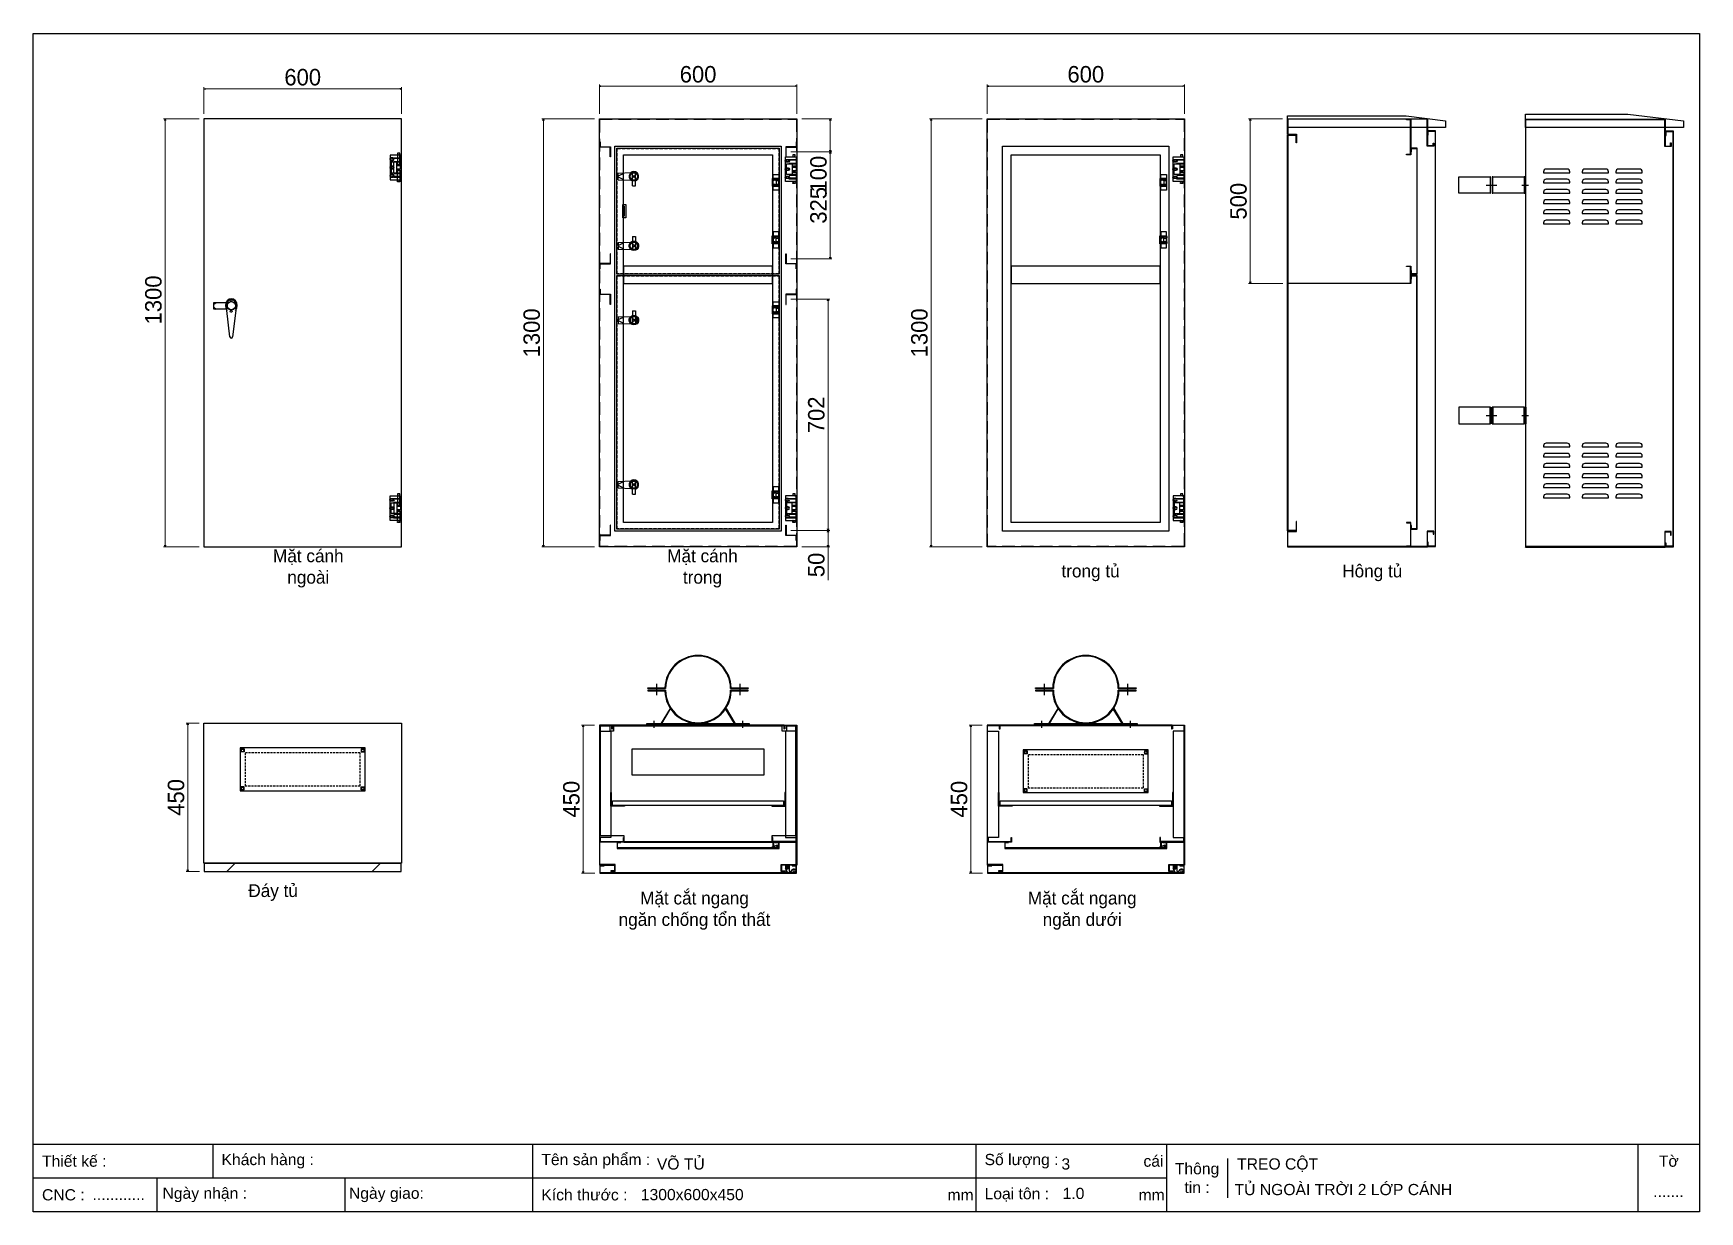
# Model space of a CAD drawing. Header units: millimetres. Extents: x 0 to 5063, y 0 to 3580.
import ezdxf

# ---------------------------------------------------------------- set-up
doc = ezdxf.new("R2010")
doc.units = ezdxf.units.MM
for name, pattern in [('HIDDEN', [9.525, 6.35, -3.175]), ('HIDDEN2', [4.7625, 3.175, -1.5875]), ('HIDDENX2', [19.05, 12.7, -6.35])]:
    doc.linetypes.add(name, pattern=pattern)
for name, color, linetype in [('DIM', 253, 'Continuous'), ('FIRE PROTECTION', 1, 'Continuous'), ('Ghi chu', 7, 'Continuous'), ('HEATER', 1, 'Continuous')]:
    doc.layers.add(name, color=color, linetype=linetype)
doc.styles.add('Arial', font='arial.ttf')
doc.dimstyles.new('CNC', dxfattribs={"dimtxt": 50, "dimasz": 5, "dimexe": 5, "dimexo": 15, "dimgap": 10, "dimtad": 1, "dimdec": 0, "dimtxsty": 'Standard', "dimblk": 'OPEN30', "dimcen": 10, "dimclrd": 5, "dimclre": 5, "dimclrt": 3, "dimazin": 3, "dimtfac": 1, "dimtdec": 0, "dimtmove": 0, "dimatfit": 3, "dimldrblk": 'ARCHTICK', "dimlwd": 9, "dimlwe": 9})

msp = doc.modelspace()

# ---------------------------------------------------------------- texts
at = {"color": 2, "char_height": 39, "attachment_point": 5}
for s, insert, width in [('Mặt cánh ngoài', (835.5, 1954.1), 325), ('Mặt cánh trong', (2033.2, 1954.1), 325), ('trong tủ', (3212.4, 1940.7), 325), ('Hông tủ', (4068.3, 1940.7), 325), ('Đáy tủ', (728.6, 969.6), 875), ('Mặt cắt ngang \\Pngăn chống tổn thất', (2008.9, 914.4), 675), ('Mặt cắt ngang \\Pngăn dưới', (3186.9, 914.4), 675)]:
    msp.add_mtext(s, dxfattribs=dict(at, insert=insert, width=width))

# ---------------------------------------------------------------- blocks, each defined once
blk = doc.blocks.new('*D1')
at = {"color": 5, "lineweight": 9, "ltscale": 3, "transparency": 16777216}
for p, q in [((2897.8, 3334.9), (2897.8, 3424.8)), ((2902.8, 3419.8), (3492.8, 3419.8)), ((3497.8, 3334.9), (3497.8, 3424.8))]:
    blk.add_line(p, q, dxfattribs=at)
at = {"color": 0, "linetype": 'ByBlock', "lineweight": -2}
for p, q in [((2897.8, 3419.8), (2902.8, 3421.1)), ((2902.8, 3418.5), (2897.8, 3419.8)), ((2897.8, 3419.8), (2902.8, 3419.8)), ((3492.8, 3421.1), (3497.8, 3419.8)), ((3497.8, 3419.8), (3492.8, 3418.5)), ((3497.8, 3419.8), (3492.8, 3419.8))]:
    blk.add_line(p, q, dxfattribs=at)
at = {"layer": 'Defpoints', "color": 0, "ltscale": 3, "transparency": 16777216}
for p in [(3497.8, 3419.8), (2897.8, 3319.9), (3497.8, 3319.9)]:
    blk.add_point(p, dxfattribs=at)
at = {"color": 3, "ltscale": 3, "transparency": 16777216, "insert": (3197.8, 3455.3), "char_height": 50, "attachment_point": 5}
blk.add_mtext('600', dxfattribs=at)
blk = doc.blocks.new('_ArchTick')
at = {"color": 0, "const_width": 0.15}
blk.add_lwpolyline([(-0.5, -0.5), (0.5, 0.5)], dxfattribs=at)
blk = doc.blocks.new('_Open30')
at = {"color": 0, "linetype": 'ByBlock', "lineweight": -2}
for p, q in [((-1, 0.3), (0, 0)), ((0, 0), (-1, -0.3)), ((0, 0), (-1, 0))]:
    blk.add_line(p, q, dxfattribs=at)
blk = doc.blocks.new('*D2')
at = {"color": 5, "lineweight": 9, "ltscale": 3, "transparency": 16777216}
for p, q in [((2882.8, 3319.9), (2723, 3319.9)), ((2728, 3314.9), (2728, 2024.9)), ((2882.8, 2019.9), (2723, 2019.9))]:
    blk.add_line(p, q, dxfattribs=at)
at = {"color": 0, "linetype": 'ByBlock', "lineweight": -2}
for p, q in [((2726.7, 3314.9), (2728, 3319.9)), ((2728, 3319.9), (2729.4, 3314.9)), ((2728, 3319.9), (2728, 3314.9)), ((2728, 2019.9), (2726.7, 2024.9)), ((2729.4, 2024.9), (2728, 2019.9)), ((2728, 2019.9), (2728, 2024.9))]:
    blk.add_line(p, q, dxfattribs=at)
at = {"layer": 'Defpoints', "color": 0, "ltscale": 3, "transparency": 16777216}
for p in [(2897.8, 3319.9), (2728, 2019.9), (2897.8, 2019.9)]:
    blk.add_point(p, dxfattribs=at)
at = {"color": 3, "ltscale": 3, "transparency": 16777216, "insert": (2692.5, 2669.9), "char_height": 50, "attachment_point": 5, "rotation": 90}
blk.add_mtext('1300', dxfattribs=at)
blk = doc.blocks.new('ovan6x9')
at = {"color": 2}
for p, q in [((2, 6), (8, 6)), ((2, 0), (8, 0))]:
    blk.add_line(p, q, dxfattribs=at)
for centre, start, end in [((2, 3), 90, 270), ((8, 3), 270, 90)]:
    blk.add_arc(centre, 3, start, end, dxfattribs=at)
blk = doc.blocks.new('HL036-1-1')
at = {"color": 1}
blk.add_line((9.5, 36.2), (9.5, 12.2), dxfattribs=at)
for points in [[(-2.5, 12.2), (17.5, 12.2), (17.5, 36.2), (-2.5, 36.2)], [(0, 48.5), (17.5, 48.5), (17.5, 0), (0, 0)]]:
    blk.add_lwpolyline(points, close=True, dxfattribs=at)
for centre, radius in [((3.5, 31.8), 2), ((3.5, 16.8), 2), ((12.7, 32.5), 2.5), ((12.7, 16), 2.5)]:
    blk.add_circle(centre, radius, dxfattribs=at)
blk = doc.blocks.new('*D3')
at = {"color": 5, "lineweight": 9, "ltscale": 3, "transparency": 16777216}
for p, q in [((1719.8, 3334.9), (1719.8, 3424.8)), ((1724.8, 3419.8), (2314.8, 3419.8)), ((2319.8, 3334.9), (2319.8, 3424.8))]:
    blk.add_line(p, q, dxfattribs=at)
at = {"color": 0, "linetype": 'ByBlock', "lineweight": -2}
for p, q in [((1719.8, 3419.8), (1724.8, 3421.1)), ((1724.8, 3418.5), (1719.8, 3419.8)), ((1719.8, 3419.8), (1724.8, 3419.8)), ((2314.8, 3421.1), (2319.8, 3419.8)), ((2319.8, 3419.8), (2314.8, 3418.5)), ((2319.8, 3419.8), (2314.8, 3419.8))]:
    blk.add_line(p, q, dxfattribs=at)
at = {"layer": 'Defpoints', "color": 0, "ltscale": 3, "transparency": 16777216}
for p in [(2319.8, 3419.8), (1719.8, 3319.9), (2319.8, 3319.9)]:
    blk.add_point(p, dxfattribs=at)
at = {"color": 3, "ltscale": 3, "transparency": 16777216, "insert": (2019.8, 3455.3), "char_height": 50, "attachment_point": 5}
blk.add_mtext('600', dxfattribs=at)
blk = doc.blocks.new('*D4')
at = {"color": 5, "lineweight": 9, "ltscale": 3, "transparency": 16777216}
for p, q in [((1704.8, 3319.9), (1545, 3319.9)), ((1550, 3314.9), (1550, 2024.9)), ((1704.8, 2019.9), (1545, 2019.9))]:
    blk.add_line(p, q, dxfattribs=at)
at = {"color": 0, "linetype": 'ByBlock', "lineweight": -2}
for p, q in [((1548.6, 3314.9), (1550, 3319.9)), ((1550, 3319.9), (1551.3, 3314.9)), ((1550, 3319.9), (1550, 3314.9)), ((1550, 2019.9), (1548.6, 2024.9)), ((1551.3, 2024.9), (1550, 2019.9)), ((1550, 2019.9), (1550, 2024.9))]:
    blk.add_line(p, q, dxfattribs=at)
at = {"layer": 'Defpoints', "color": 0, "ltscale": 3, "transparency": 16777216}
for p in [(1719.8, 3319.9), (1550, 2019.9), (1719.8, 2019.9)]:
    blk.add_point(p, dxfattribs=at)
at = {"color": 3, "ltscale": 3, "transparency": 16777216, "insert": (1514.4, 2669.9), "char_height": 50, "attachment_point": 5, "rotation": 90}
blk.add_mtext('1300', dxfattribs=at)
blk = doc.blocks.new('*D5')
at = {"color": 5, "lineweight": 9, "ltscale": 3, "transparency": 16777216}
for p, q in [((2334.8, 3319.9), (2426.3, 3319.9)), ((2421.3, 3314.9), (2421.3, 3224.9)), ((2301.2, 3219.9), (2426.3, 3219.9)), ((2421.3, 3219.9), (2421.3, 3089.3))]:
    blk.add_line(p, q, dxfattribs=at)
at = {"color": 0, "linetype": 'ByBlock', "lineweight": -2}
for p, q in [((2420, 3314.9), (2421.3, 3319.9)), ((2421.3, 3319.9), (2422.7, 3314.9)), ((2421.3, 3319.9), (2421.3, 3314.9)), ((2421.3, 3219.9), (2420, 3224.9)), ((2422.7, 3224.9), (2421.3, 3219.9)), ((2421.3, 3219.9), (2421.3, 3224.9))]:
    blk.add_line(p, q, dxfattribs=at)
at = {"layer": 'Defpoints', "color": 0, "ltscale": 3, "transparency": 16777216}
for p in [(2319.8, 3319.9), (2286.2, 3219.9), (2421.3, 3219.9)]:
    blk.add_point(p, dxfattribs=at)
at = {"color": 3, "ltscale": 3, "transparency": 16777216, "insert": (2385.8, 3152.1), "char_height": 50, "attachment_point": 5, "rotation": 90}
blk.add_mtext('100', dxfattribs=at)
blk = doc.blocks.new('*D6')
at = {"color": 5, "lineweight": 9, "ltscale": 3, "transparency": 16777216}
for p, q in [((2301.2, 3219.9), (2426.3, 3219.9)), ((2421.3, 3214.9), (2421.3, 2899.9)), ((2301.2, 2894.9), (2426.3, 2894.9))]:
    blk.add_line(p, q, dxfattribs=at)
at = {"color": 0, "linetype": 'ByBlock', "lineweight": -2}
for p, q in [((2420, 3214.9), (2421.3, 3219.9)), ((2421.3, 3219.9), (2422.7, 3214.9)), ((2421.3, 3219.9), (2421.3, 3214.9)), ((2421.3, 2894.9), (2420, 2899.9)), ((2422.7, 2899.9), (2421.3, 2894.9)), ((2421.3, 2894.9), (2421.3, 2899.9))]:
    blk.add_line(p, q, dxfattribs=at)
at = {"layer": 'Defpoints', "color": 0, "ltscale": 3, "transparency": 16777216}
for p in [(2286.2, 3219.9), (2286.2, 2894.9), (2421.3, 2894.9)]:
    blk.add_point(p, dxfattribs=at)
at = {"color": 3, "ltscale": 3, "transparency": 16777216, "insert": (2385.8, 3057.4), "char_height": 50, "attachment_point": 5, "rotation": 90}
blk.add_mtext('325', dxfattribs=at)
blk = doc.blocks.new('*D7')
at = {"color": 5, "lineweight": 9, "ltscale": 3, "transparency": 16777216}
for p, q in [((2301.2, 2069.9), (2419.7, 2069.9)), ((2414.7, 2064.9), (2414.7, 2024.9)), ((2334.8, 2019.9), (2419.7, 2019.9)), ((2414.7, 2019.9), (2414.7, 1919))]:
    blk.add_line(p, q, dxfattribs=at)
at = {"color": 0, "linetype": 'ByBlock', "lineweight": -2}
for p, q in [((2413.4, 2064.9), (2414.7, 2069.9)), ((2414.7, 2069.9), (2416.1, 2064.9)), ((2414.7, 2069.9), (2414.7, 2064.9)), ((2414.7, 2019.9), (2413.4, 2024.9)), ((2416.1, 2024.9), (2414.7, 2019.9)), ((2414.7, 2019.9), (2414.7, 2024.9))]:
    blk.add_line(p, q, dxfattribs=at)
at = {"layer": 'Defpoints', "color": 0, "ltscale": 3, "transparency": 16777216}
for p in [(2286.2, 2069.9), (2414.7, 2069.9), (2319.8, 2019.9)]:
    blk.add_point(p, dxfattribs=at)
at = {"color": 3, "ltscale": 3, "transparency": 16777216, "insert": (2379.2, 1964.8), "char_height": 50, "attachment_point": 5, "rotation": 90}
blk.add_mtext('50', dxfattribs=at)
blk = doc.blocks.new('*D8')
at = {"color": 5, "lineweight": 9, "ltscale": 3, "transparency": 16777216}
for p, q in [((2301.2, 2771.9), (2419.7, 2771.9)), ((2414.7, 2074.9), (2414.7, 2766.9)), ((2301.2, 2069.9), (2419.7, 2069.9))]:
    blk.add_line(p, q, dxfattribs=at)
at = {"color": 0, "linetype": 'ByBlock', "lineweight": -2}
for p, q in [((2413.4, 2766.9), (2414.7, 2771.9)), ((2414.7, 2771.9), (2416.1, 2766.9)), ((2414.7, 2771.9), (2414.7, 2766.9)), ((2414.7, 2069.9), (2413.4, 2074.9)), ((2416.1, 2074.9), (2414.7, 2069.9)), ((2414.7, 2069.9), (2414.7, 2074.9))]:
    blk.add_line(p, q, dxfattribs=at)
at = {"layer": 'Defpoints', "color": 0, "ltscale": 3, "transparency": 16777216}
for p in [(2286.2, 2771.9), (2414.7, 2771.9), (2286.2, 2069.9)]:
    blk.add_point(p, dxfattribs=at)
at = {"color": 3, "ltscale": 3, "transparency": 16777216, "insert": (2379.2, 2420.9), "char_height": 50, "attachment_point": 5, "rotation": 90}
blk.add_mtext('702', dxfattribs=at)
blk = doc.blocks.new('HL011-1-6')
at = {"color": 1}
for p, q in [((11, 56), (11, 54)), ((11, 56), (32, 56)), ((20, 54), (20, 21)), ((29.5, 81), (22.5, 81)), ((22.5, 81), (22.5, 78)), ((23.5, 78), (22.5, 78)), ((23.5, 75), (22.5, 75)), ((22.5, 56), (22.5, 54)), ((23.5, 75), (23.5, 78)), ((29.5, 78), (28.5, 78)), ((28.5, 75), (28.5, 78)), ((28.5, 75), (29.5, 75)), ((29.5, 78), (29.5, 81)), ((29.5, 54), (29.5, 56)), ((11, 21), (11, 19)), ((11, 19), (32, 19)), ((20, 47), (32, 47)), ((32, 42.5), (20, 42.5)), ((32, 32.5), (20, 32.5)), ((20, 28), (32, 28)), ((22.5, 19), (22.5, 21)), ((23.5, 0), (22.5, 0)), ((23.1, 47), (24, 44)), ((23.1, 28), (24, 31)), ((23.5, 0), (23.5, -3)), ((24, 44), (28, 44)), ((24, 31), (28, 31)), ((28.9, 47), (28, 44)), ((28.9, 28), (28, 31)), ((28.5, 0), (28.5, -3)), ((28.5, 0), (29.5, 0)), ((29.5, 21), (29.5, 19)), ((22.5, -6), (22.5, -3)), ((23.5, -3), (22.5, -3)), ((29.5, -6), (22.5, -6)), ((29.5, -3), (28.5, -3)), ((29.5, -3), (29.5, -6))]:
    blk.add_line(p, q, dxfattribs=at)
for points in [[(32, 19), (32, 0), (0, 0), (0, 75), (32, 75), (32, 56)], [(32, 28), (32, 21), (3, 21), (3, 54), (32, 54), (32, 47)], [(32, 42.5), (32, 32.5)]]:
    blk.add_lwpolyline(points, dxfattribs=at)
for points in [[(10, 67), (32, 67), (32, 65), (10, 65)], [(10, 8), (32, 8), (32, 10), (10, 10)]]:
    blk.add_lwpolyline(points, close=True, dxfattribs=at)
for centre in [(5.5, 62.5), (5.5, 37.5), (5.5, 12.5)]:
    blk.add_circle(centre, 3, dxfattribs=at)
blk = doc.blocks.new('KHUNG CHUẨN')
at = {"color": 7}
for p, q in [((19889.2, -28535.2), (16919.2, -28535.2)), ((17239.2, -28535.2), (17239.2, -28595.2)), ((17809.2, -28535.2), (17809.2, -28655.2)), ((18599.2, -28535.2), (18599.2, -28655.2)), ((18939.2, -28535.2), (18939.2, -28655.2)), ((19779.2, -28535.2), (19779.2, -28655.2)), ((19047.6, -28560.2), (19047.6, -28630.2)), ((18939.2, -28595.2), (16919.2, -28595.2)), ((17139.2, -28595.2), (17139.2, -28655.2)), ((17474.2, -28595.2), (17474.2, -28655.2))]:
    blk.add_line(p, q, dxfattribs=at)
blk.add_lwpolyline([(16919.2, -26555.2), (19889.2, -26555.2), (19889.2, -28655.2), (16919.2, -28655.2)], close=True, dxfattribs=at)
at = {"color": 2, "char_height": 20, "style": 'Arial'}
for s, insert, width, attachment_point in [('  Thiết kế :', (16919.2, -28565.2), 917.634, 4), ('  Khách hàng :', (17239.2, -28565.2), 917.634, 4), ('  Tên sản phẩm :', (17809.2, -28565.2), 917.634, 4), ('  Số lượng :', (18599.2, -28565.2), 917.634, 4), ('cái', (18897.9, -28565.2), 63.517, 4), ('Thông\\Ptin :', (18993.4, -28595.2), 108.311, 5), ('Tờ', (19834.2, -28565.2), 110, 5), ('  CNC :', (16919.2, -28625.2), 917.634, 4), ('  Ngày nhận :', (17134, -28625.2), 556.651, 4), ('  Ngày giao:', (17466.3, -28625.2), 556.651, 4), ('  Kích thước :', (17809.2, -28625.2), 917.634, 4), ('mm', (18548.6, -28625.2), 73.831, 4), ('  Loại tôn :', (18599.2, -28625.2), 917.634, 4), ('mm', (18889.2, -28625.2), 917.634, 4)]:
    blk.add_mtext(s, dxfattribs=dict(at, insert=insert, width=width, attachment_point=attachment_point))
at = {"color": 3, "style": 'Arial'}
for tag, p in [('#01', (17055.6, -28580.1)), ('#02', (17431.4, -28580.1)), ('#03', (18030.6, -28580.1)), ('#08', (18751.7, -28580.1)), ('#10', (19064.8, -28580.1)), ('#04', (17024.8, -28634.6)), ('#05', (17308.5, -28633)), ('#06', (17632.7, -28633.7)), ('#07', (18002, -28634.7)), ('#09', (18753.8, -28632.6)), ('#11', (19060.3, -28625.7)), ('#12', (19806.5, -28628.9))]:
    blk.add_attdef(tag, p, '', height=20, dxfattribs=at)
blk = doc.blocks.new('*D9')
at = {"color": 0, "linetype": 'ByBlock', "lineweight": -2}
for p, q in [((1669.2, 1473.1), (1670.5, 1478.1)), ((1670.5, 1478.1), (1671.9, 1473.1)), ((1670.5, 1478.1), (1670.5, 1473.1)), ((1670.5, 1028.1), (1669.2, 1033.1)), ((1671.9, 1033.1), (1670.5, 1028.1)), ((1670.5, 1028.1), (1670.5, 1033.1))]:
    blk.add_line(p, q, dxfattribs=at)
at = {"layer": 'Defpoints', "color": 0, "transparency": 16777216}
for p in [(1719.8, 1478.1), (1670.5, 1028.1), (1720.8, 1028.1)]:
    blk.add_point(p, dxfattribs=at)
at = {"layer": 'DIM', "color": 5, "lineweight": 9, "transparency": 16777216}
for p, q in [((1704.8, 1478.1), (1665.5, 1478.1)), ((1670.5, 1473.1), (1670.5, 1033.1)), ((1705.8, 1028.1), (1665.5, 1028.1))]:
    blk.add_line(p, q, dxfattribs=at)
at = {"layer": 'DIM', "color": 3, "transparency": 16777216, "insert": (1635, 1253.1), "char_height": 50, "attachment_point": 5, "rotation": 90}
blk.add_mtext('450', dxfattribs=at)
blk = doc.blocks.new('HL011-1-4')
h = blk.add_hatch()
h.set_pattern_fill('ANSI31', color=2, scale=0.5, style=0)
h.paths.add_polyline_path([(2.5, 0), (8.5, 0), (8.5, 12), (2.5, 12)])
at = {"color": 1}
for p, q in [((7, 23.5), (0, 10)), ((0, 0), (0, 10)), ((11, 0), (0, 0)), ((7, 23.5), (26, 23.5)), ((11, 0), (11, 19.5)), ((11, 19.5), (17, 19.5)), ((17, 19.5), (21.2, 13.9))]:
    blk.add_line(p, q, dxfattribs=at)
at = {"color": 2}
blk.add_lwpolyline([(2.5, 0), (2.5, 12), (8.5, 12), (8.5, 0)], dxfattribs=at)
at = {"color": 1}
blk.add_lwpolyline([(5.7, 21), (3, 21), (3, 23.5), (7, 23.5)], dxfattribs=at)
blk.add_circle((26, 17.5), 3.5, dxfattribs=at)
blk.add_arc((26, 17.5), 6, 216.8699, 90, dxfattribs=at)
blk = doc.blocks.new('HL036-1-2')
at = {"layer": 'Ghi chu', "color": 1}
for p, q in [((-3, 17.8), (-18.9, 17.8)), ((-18.9, 15.8), (-18.9, 17.8)), ((-12.1, 15.8), (-18.9, 15.8)), ((-16.4, 1), (-16.4, 14)), ((-15.6, 15), (-3.9, 17.7)), ((0, 0), (-15.4, 0)), ((-14.4, 3), (-14.4, 11.9)), ((0, 2), (-13.4, 2)), ((-13.1, 12.8), (-4.3, 9.8)), ((-6.2, 2), (-6.2, 0)), ((-1.2, 2), (-1.2, 0)), ((0, 0), (0, 2))]:
    blk.add_line(p, q, dxfattribs=at)
for radius in [4.1, 2.1]:
    blk.add_circle((-3, 13.7), radius, dxfattribs=at)
for centre, start, end in [((-15.4, 14), 102.9616, 180), ((-15.4, 1), 180, 270), ((-13.4, 11.9), 71.3254, 180), ((-13.4, 3), 180, 270)]:
    blk.add_arc(centre, 1, start, end, dxfattribs=at)
blk = doc.blocks.new('2565')
at = {"color": 5}
for p, q in [((168377, -2431.2), (168377, -2429.1)), ((168377, -2429.1), (168428.9, -2429.1)), ((168630.2, -2429.1), (168682.1, -2429.1)), ((168682.1, -2429.1), (168682.1, -2431.2)), ((168431, -2431.2), (168377, -2431.2)), ((168377, -2436.4), (168377, -2438.4)), ((168431, -2436.4), (168377, -2436.4)), ((168377, -2438.4), (168428.9, -2438.4)), ((168682.1, -2431.2), (168628.1, -2431.2)), ((168682.1, -2436.4), (168628.1, -2436.4)), ((168630.2, -2438.4), (168682.1, -2438.4)), ((168682.1, -2438.4), (168682.1, -2436.4)), ((168444.3, -2491.4), (168417.6, -2535.9)), ((168419.4, -2537), (168446.1, -2492.5)), ((168446.1, -2492.5), (168444.3, -2491.4)), ((168613.1, -2492.5), (168614.9, -2491.4)), ((168639.8, -2537), (168613.1, -2492.5)), ((168614.9, -2491.4), (168641.5, -2535.9)), ((168373.9, -2537), (168685.2, -2537)), ((168373.9, -2539.1), (168373.9, -2537)), ((168685.2, -2539.1), (168373.9, -2539.1)), ((168373.9, -2540.1), (168685.2, -2540.1)), ((168373.9, -2542.2), (168373.9, -2540.1)), ((168685.2, -2542.2), (168373.9, -2542.2)), ((168417.6, -2535.9), (168419.4, -2537)), ((168641.5, -2535.9), (168639.8, -2537)), ((168685.2, -2537), (168685.2, -2539.1)), ((168685.2, -2540.1), (168685.2, -2542.2))]:
    blk.add_line(p, q, dxfattribs=at)
at = {"color": 2}
for p, q in [((168403, -2416.6), (168403, -2450.9)), ((168656.1, -2416.6), (168656.1, -2450.9)), ((168394.7, -2529.2), (168394.7, -2550)), ((168664.5, -2529.2), (168664.5, -2550))]:
    blk.add_line(p, q, dxfattribs=at)
at = {"color": 5}
for centre, radius, start, end in [((168529.6, -2431.2), 100.7, 1.1814, 178.8186), ((168529.6, -2431.2), 98.6, 0, 180), ((168529.6, -2436.4), 100.7, 181.1814, 358.8186), ((168529.6, -2436.4), 98.6, 180, 0)]:
    blk.add_arc(centre, radius, start, end, dxfattribs=at)
blk = doc.blocks.new('*D10')
at = {"color": 0, "linetype": 'ByBlock', "lineweight": -2}
for p, q in [((518.5, 3410.9), (523.5, 3412.2)), ((523.5, 3409.6), (518.5, 3410.9)), ((518.5, 3410.9), (523.5, 3410.9)), ((1113.5, 3412.2), (1118.5, 3410.9)), ((1118.5, 3410.9), (1113.5, 3409.6)), ((1118.5, 3410.9), (1113.5, 3410.9))]:
    blk.add_line(p, q, dxfattribs=at)
at = {"layer": 'Defpoints', "color": 0, "transparency": 16777216}
for p in [(1118.5, 3410.9), (518.5, 3319.9), (1118.5, 3319.9)]:
    blk.add_point(p, dxfattribs=at)
at = {"layer": 'DIM', "color": 5, "lineweight": 9, "transparency": 16777216}
for p, q in [((518.5, 3334.9), (518.5, 3415.9)), ((523.5, 3410.9), (1113.5, 3410.9)), ((1118.5, 3334.9), (1118.5, 3415.9))]:
    blk.add_line(p, q, dxfattribs=at)
at = {"layer": 'DIM', "color": 3, "transparency": 16777216, "insert": (818.5, 3446.4), "char_height": 50, "attachment_point": 5}
blk.add_mtext('600', dxfattribs=at)
blk = doc.blocks.new('*D11')
at = {"color": 0, "linetype": 'ByBlock', "lineweight": -2}
for p, q in [((399.2, 3314.9), (400.5, 3319.9)), ((400.5, 3319.9), (401.9, 3314.9)), ((400.5, 3319.9), (400.5, 3314.9)), ((400.5, 2019.9), (399.2, 2024.9)), ((401.9, 2024.9), (400.5, 2019.9)), ((400.5, 2019.9), (400.5, 2024.9))]:
    blk.add_line(p, q, dxfattribs=at)
at = {"layer": 'Defpoints', "color": 0, "transparency": 16777216}
for p in [(518.5, 3319.9), (400.5, 2019.9), (518.5, 2019.9)]:
    blk.add_point(p, dxfattribs=at)
at = {"layer": 'DIM', "color": 5, "lineweight": 9, "transparency": 16777216}
for p, q in [((503.5, 3319.9), (395.5, 3319.9)), ((400.5, 3314.9), (400.5, 2024.9)), ((503.5, 2019.9), (395.5, 2019.9))]:
    blk.add_line(p, q, dxfattribs=at)
at = {"layer": 'DIM', "color": 3, "transparency": 16777216, "insert": (365, 2769.9), "char_height": 50, "attachment_point": 5, "rotation": 90}
blk.add_mtext('1300', dxfattribs=at)
blk = doc.blocks.new('MS308-2-1')
at = {"color": 1}
for p, q in [((-53, 4.6), (-46, 10)), ((-13.3, -14.2), (-13.3, 6.7)), ((-12.3, 6.7), (-12.3, -6.9)), ((12.3, 6.7), (12.3, -6.9)), ((13.3, 6.7), (13.3, -14.2)), ((-53, -4.6), (-46, -10)), ((-4, -95), (-13.3, -14.2)), ((13.3, -14.2), (4, -95))]:
    blk.add_line(p, q, dxfattribs=at)
blk.add_lwpolyline([(-15.8, -10), (-53, -10), (-53, 10), (-15.8, 10)], dxfattribs=at)
for centre, radius, start, end in [((0, 6.7), 13.3, 0, 180), ((0, 6.7), 12.3, 0, 180), ((0, 5.9), 17.7, 226.184, 313.816), ((0, -95), 4, 180, 0)]:
    blk.add_arc(centre, radius, start, end, dxfattribs=at)
blk.add_ellipse((0, 0), major_axis=(0, 21), ratio=0.857143, start_param=3.972003, end_param=8.594367, dxfattribs=at)
blk = doc.blocks.new('HL011-1-3')
at = {"color": 1}
for p, q in [((11, 56), (11, 19)), ((11, 56), (32, 56)), ((20, 54), (20, 21)), ((29.5, 81), (22.5, 81)), ((22.5, 81), (22.5, 78)), ((23.5, 78), (22.5, 78)), ((22.5, 75), (22.5, 49)), ((23.5, 75), (22.5, 75)), ((23.5, 75), (23.5, 78)), ((29.5, 78), (28.5, 78)), ((28.5, 75), (28.5, 78)), ((28.5, 75), (29.5, 75)), ((29.5, 78), (29.5, 81)), ((29.5, 49), (29.5, 75)), ((11, 19), (32, 19)), ((20, 47), (32, 47)), ((32, 42.5), (20, 42.5)), ((32, 32.5), (20, 32.5)), ((20, 28), (32, 28)), ((22.5, 49), (24, 44)), ((22.5, 26), (24, 31)), ((22.5, 0), (22.5, 26)), ((23.5, 0), (22.5, 0)), ((23.5, 0), (23.5, -3)), ((24, 44), (28, 44)), ((24, 31), (28, 31)), ((29.5, 49), (28, 44)), ((29.5, 26), (28, 31)), ((28.5, 0), (28.5, -3)), ((28.5, 0), (29.5, 0)), ((29.5, 26), (29.5, 0)), ((22.5, -6), (22.5, -3)), ((23.5, -3), (22.5, -3)), ((29.5, -6), (22.5, -6)), ((29.5, -3), (28.5, -3)), ((29.5, -3), (29.5, -6))]:
    blk.add_line(p, q, dxfattribs=at)
for points in [[(32, 19), (32, 0), (0, 0), (0, 75), (32, 75), (32, 56)], [(32, 28), (32, 21), (3, 21), (3, 54), (32, 54), (32, 47)], [(32, 42.5), (32, 32.5)]]:
    blk.add_lwpolyline(points, dxfattribs=at)
for points in [[(10, 67), (32, 67), (32, 65), (10, 65)], [(10, 8), (32, 8), (32, 10), (10, 10)]]:
    blk.add_lwpolyline(points, close=True, dxfattribs=at)
for centre in [(5.5, 62.5), (5.5, 37.5), (5.5, 12.5)]:
    blk.add_circle(centre, 3, dxfattribs=at)
blk = doc.blocks.new('SDGFGHGHG')
at = {"layer": 'HEATER'}
for p, q in [((860892.9, 570780.5), (860931.6, 570782)), ((860892.9, 570760.5), (860892.9, 570780.5)), ((860892.9, 570771.9), (860906.3, 570778.7)), ((860892.9, 570769.1), (860906.3, 570762.4)), ((860892.9, 570760.5), (860931.6, 570759.1)), ((860935.9, 570742), (860935.9, 570784.3)), ((860937.5, 570771.3), (860939.5, 570771.3)), ((860937.5, 570769.8), (860939.5, 570769.8)), ((860939.5, 570773.5), (860939.5, 570771.3)), ((860939.5, 570769.8), (860939.5, 570767.6)), ((860941.3, 570773.5), (860941.3, 570771.3)), ((860941.3, 570771.3), (860943.4, 570771.3)), ((860941.3, 570769.8), (860941.3, 570767.6)), ((860941.3, 570769.8), (860943.4, 570769.8)), ((860944.9, 570742), (860944.9, 570784.3)), ((860935.9, 570742), (860944.9, 570742))]:
    blk.add_line(p, q, dxfattribs=at)
blk.add_circle((860940.4, 570770.5), 3.08, dxfattribs=at)
blk.add_arc((860940.4, 570770.5), 14.5, 288.08, 251.92, dxfattribs=at)
blk = doc.blocks.new('SĐFHGGH')
at = {"layer": 'HEATER'}
for points in [[(860943.4, 570717), (860943.4, 570718.4), (860937.4, 570718.4), (860937.4, 570717)], [(860928.8, 570702.4), (860927.4, 570702.4), (860927.4, 570708.4), (860928.8, 570708.4)], [(860943.4, 570693.8), (860943.4, 570692.4), (860937.4, 570692.4), (860937.4, 570693.8)], [(860952.1, 570702.4), (860953.4, 570702.4), (860953.4, 570708.4), (860952.1, 570708.4)]]:
    blk.add_lwpolyline(points, dxfattribs=at)
for start, end in [(104.4775, 165.5225), (14.4775, 75.5225), (194.4775, 255.5225), (284.4775, 345.5225)]:
    blk.add_arc((860940.4, 570705.4), 12, start, end, dxfattribs=at)
blk = doc.blocks.new('MS722')
for name, p in [('SDGFGHGHG', (-860940.4, -570770.5)), ('SĐFHGGH', (-860940.4, -570705.4))]:
    blk.add_blockref(name, p)
blk = doc.blocks.new('*D12')
at = {"color": 0, "linetype": 'ByBlock', "lineweight": -2}
for p, q in [((2847.2, 1473.1), (2848.6, 1478.1)), ((2848.6, 1478.1), (2849.9, 1473.1)), ((2848.6, 1478.1), (2848.6, 1473.1)), ((2848.6, 1028.1), (2847.2, 1033.1)), ((2849.9, 1033.1), (2848.6, 1028.1)), ((2848.6, 1028.1), (2848.6, 1033.1))]:
    blk.add_line(p, q, dxfattribs=at)
at = {"layer": 'Defpoints', "color": 0, "transparency": 16777216}
for p in [(2897.8, 1478.1), (2848.6, 1028.1), (2898.8, 1028.1)]:
    blk.add_point(p, dxfattribs=at)
at = {"layer": 'DIM', "color": 5, "lineweight": 9, "transparency": 16777216}
for p, q in [((2882.8, 1478.1), (2843.6, 1478.1)), ((2848.6, 1473.1), (2848.6, 1033.1)), ((2883.8, 1028.1), (2843.6, 1028.1))]:
    blk.add_line(p, q, dxfattribs=at)
at = {"layer": 'DIM', "color": 3, "transparency": 16777216, "insert": (2813, 1253.1), "char_height": 50, "attachment_point": 5, "rotation": 90}
blk.add_mtext('450', dxfattribs=at)
blk = doc.blocks.new('*D13')
at = {"color": 5, "lineweight": 9, "ltscale": 3, "transparency": 16777216}
for p, q in [((3795.5, 3319.9), (3692.5, 3319.9)), ((3697.5, 3314.9), (3697.5, 2824.9)), ((3796.7, 2819.9), (3692.5, 2819.9))]:
    blk.add_line(p, q, dxfattribs=at)
at = {"color": 0, "linetype": 'ByBlock', "lineweight": -2}
for p, q in [((3696.2, 3314.9), (3697.5, 3319.9)), ((3697.5, 3319.9), (3698.9, 3314.9)), ((3697.5, 3319.9), (3697.5, 3314.9)), ((3697.5, 2819.9), (3696.2, 2824.9)), ((3698.9, 2824.9), (3697.5, 2819.9)), ((3697.5, 2819.9), (3697.5, 2824.9))]:
    blk.add_line(p, q, dxfattribs=at)
at = {"layer": 'Defpoints', "color": 0, "ltscale": 3, "transparency": 16777216}
for p in [(3810.5, 3319.9), (3697.5, 2819.9), (3811.7, 2819.9)]:
    blk.add_point(p, dxfattribs=at)
at = {"color": 3, "ltscale": 3, "transparency": 16777216, "insert": (3662, 3069.9), "char_height": 50, "attachment_point": 5, "rotation": 90}
blk.add_mtext('500', dxfattribs=at)
blk = doc.blocks.new('*D14')
at = {"color": 0, "linetype": 'ByBlock', "lineweight": -2}
for p, q in [((467.9, 1478.7), (469.2, 1483.7)), ((469.2, 1483.7), (470.6, 1478.7)), ((469.2, 1483.7), (469.2, 1478.7)), ((469.2, 1033.7), (467.9, 1038.7)), ((470.6, 1038.7), (469.2, 1033.7)), ((469.2, 1033.7), (469.2, 1038.7))]:
    blk.add_line(p, q, dxfattribs=at)
at = {"layer": 'Defpoints', "color": 0, "transparency": 16777216}
for p in [(518.5, 1483.7), (469.2, 1033.7), (519.5, 1033.7)]:
    blk.add_point(p, dxfattribs=at)
at = {"layer": 'DIM', "color": 5, "lineweight": 9, "transparency": 16777216}
for p, q in [((503.5, 1483.7), (464.2, 1483.7)), ((469.2, 1478.7), (469.2, 1038.7)), ((504.5, 1033.7), (464.2, 1033.7))]:
    blk.add_line(p, q, dxfattribs=at)
at = {"layer": 'DIM', "color": 3, "transparency": 16777216, "insert": (433.7, 1258.7), "char_height": 50, "attachment_point": 5, "rotation": 90}
blk.add_mtext('450', dxfattribs=at)
blk = doc.blocks.new('om cot')
at = {"color": 2}
for p, q in [((98294.5, 36969.7), (98327.5, 36969.7)), ((98403, 36969.7), (98423, 36969.7))]:
    blk.add_line(p, q, dxfattribs=at)
at = {"color": 5}
for points in [[(98308.5, 36994.7), (98211.5, 36994.7), (98211.5, 36944.7), (98308.5, 36944.7)], [(98313.5, 36944.7), (98410.5, 36944.7), (98410.5, 36994.7), (98313.5, 36994.7)]]:
    blk.add_lwpolyline(points, dxfattribs=at)
for points in [[(98306.5, 36994.7), (98308.5, 36994.7), (98308.5, 36944.7), (98306.5, 36944.7)], [(98313.5, 36994.7), (98315.5, 36994.7), (98315.5, 36944.7), (98313.5, 36944.7)], [(98410.5, 36994.7), (98412.5, 36994.7), (98412.5, 36944.7), (98410.5, 36944.7)], [(98413.5, 36994.7), (98415.5, 36994.7), (98415.5, 36944.7), (98413.5, 36944.7)]]:
    blk.add_lwpolyline(points, close=True, dxfattribs=at)

# ---------------------------------------------------------------- dimensions: what is measured, and where the dimension line sits
at = {"ltscale": 3}
for base, p1, p2, picture, middle in [((2319.8, 3419.8), (1719.8, 3319.9), (2319.8, 3319.9), '*D3', (2019.8, 3455.3)), ((3497.8, 3419.8), (2897.8, 3319.9), (3497.8, 3319.9), '*D1', (3197.8, 3455.3))]:
    dim = msp.add_linear_dim(base=base, p1=p1, p2=p2, dimstyle='CNC', dxfattribs=at)
    dim.commit()
    dim.dimension.update_dxf_attribs({"geometry": picture, "text_midpoint": middle})
for base, p1, p2, picture, middle in [((1550, 2019.9), (1719.8, 3319.9), (1719.8, 2019.9), '*D4', (1514.4, 2669.9)), ((2421.3, 3219.9), (2319.8, 3319.9), (2286.2, 3219.9), '*D5', (2385.8, 3152.1)), ((2728, 2019.9), (2897.8, 3319.9), (2897.8, 2019.9), '*D2', (2692.5, 2669.9)), ((3697.5, 2819.9), (3810.5, 3319.9), (3811.7, 2819.9), '*D13', (3662, 3069.9)), ((2421.3, 2894.9), (2286.2, 3219.9), (2286.2, 2894.9), '*D6', (2385.8, 3057.4)), ((2414.7, 2771.9), (2286.2, 2069.9), (2286.2, 2771.9), '*D8', (2379.2, 2420.9))]:
    dim = msp.add_linear_dim(base=base, p1=p1, p2=p2, angle=90, dimstyle='CNC', dxfattribs=at)
    dim.commit()
    dim.dimension.update_dxf_attribs({"geometry": picture, "text_midpoint": middle})
dim = msp.add_linear_dim(base=(2414.7, 2069.9), p1=(2319.8, 2019.9), p2=(2286.2, 2069.9), angle=90, dimstyle='CNC', dxfattribs=at)
dim.commit()
dim.dimension.update_dxf_attribs({"geometry": '*D7', "text_midpoint": (2414.7, 1964.8), "dimtype": 160})
at = {"layer": 'DIM'}
dim = msp.add_linear_dim(base=(1118.5, 3410.9), p1=(518.5, 3319.9), p2=(1118.5, 3319.9), dimstyle='CNC', dxfattribs=at)
dim.commit()
dim.dimension.update_dxf_attribs({"geometry": '*D10', "text_midpoint": (818.5, 3446.4)})
dim = msp.add_linear_dim(base=(400.5, 2019.9), p1=(518.5, 3319.9), p2=(518.5, 2019.9), angle=90, dimstyle='CNC', dxfattribs=at)
dim.commit()
dim.dimension.update_dxf_attribs({"geometry": '*D11', "text_midpoint": (400.5, 2769.9), "dimtype": 160})
for base, p1, p2, picture, middle in [((469.2, 1033.7), (518.5, 1483.7), (519.5, 1033.7), '*D14', (433.7, 1258.7)), ((1670.5, 1028.1), (1719.8, 1478.1), (1720.8, 1028.1), '*D9', (1635, 1253.1)), ((2848.6, 1028.1), (2897.8, 1478.1), (2898.8, 1028.1), '*D12', (2813, 1253.1))]:
    dim = msp.add_linear_dim(base=base, p1=p1, p2=p2, angle=90, dimstyle='CNC', dxfattribs=at)
    dim.commit()
    dim.dimension.update_dxf_attribs({"geometry": picture, "text_midpoint": middle})

# ---------------------------------------------------------------- hatches: boundary and pattern name
at = {"ltscale": 3}
h = msp.add_hatch(dxfattribs=at)
h.set_pattern_fill('ANSI31', color=256, style=0)
h.set_pattern_definition([(45, (239467.57582, -50527.51491), (-0.0883883476, 0.0883883476), [])])
h.paths.add_polyline_path([(1793.4, 3054.8), (1795.4, 3054.8), (1795.4, 3024.8), (1793.4, 3024.8)])
h = msp.add_hatch(dxfattribs=at)
h.set_pattern_fill('ANSI31', color=256, scale=200, style=0)
h.set_pattern_definition([(45, (26817775.5, 24796893), (-3535.5339, 3535.5339), [])])
h.paths.add_polyline_path([(628.5, 1408.7), (628.5, 1278.7), (1008.5, 1278.7), (1008.5, 1408.7)], flags=16)
h.paths.add_polyline_path([(518.5, 1483.7), (1118.5, 1483.7), (1118.5, 1058.7), (518.5, 1058.7)])
h = msp.add_hatch(dxfattribs=at)
h.set_pattern_fill('ANSI31', color=256, scale=100, angle=75, style=0)
h.set_pattern_definition([(195, (-8504857.1, 16163359.9), (323.52381, -1207.40728), [])])
h.paths.add_polyline_path([(628.5, 1408.7), (628.5, 1278.7), (1008.5, 1278.7), (1008.5, 1408.7)])
h = msp.add_hatch(dxfattribs=at)
h.set_pattern_fill('ANSI31', color=256, scale=50, angle=90, style=0)
h.set_pattern_definition([(225, (-6196723.25, 6704443.88), (220.970869, -220.970869), [])])
h.paths.add_polyline_path([(1117.5, 1057.7), (519.5, 1057.7), (519.5, 1033.7), (1117.5, 1033.7)])

# ---------------------------------------------------------------- linework, layer by layer
for points in [[(518.5, 2019.9), (1118.5, 2019.9), (1118.5, 3319.9), (518.5, 3319.9)], [(628.5, 1408.7), (628.5, 1278.7), (1008.5, 1278.7), (1008.5, 1408.7)], [(3007.8, 1403.1), (3007.8, 1273.1), (3387.8, 1273.1), (3387.8, 1403.1)]]:
    msp.add_lwpolyline(points, close=True)
for points in [[(1719.8, 3319.9), (2319.8, 3319.9), (2319.8, 2019.9), (1719.8, 2019.9)], [(2897.8, 3319.9), (3497.8, 3319.9), (3497.8, 2019.9), (2897.8, 2019.9)], [(1767.2, 3237.5), (2272.4, 3237.5), (2272.4, 2067.3), (1767.2, 2067.3)], [(2945.2, 3237.5), (3450.4, 3237.5), (3450.4, 2067.3), (2945.2, 2067.3)], [(1793.4, 3054.8), (1795.4, 3054.8), (1795.4, 3024.8), (1793.4, 3024.8)], [(518.5, 1483.7), (1118.5, 1483.7), (1118.5, 1058.7), (518.5, 1058.7)], [(1117.5, 1057.7), (519.5, 1057.7), (519.5, 1033.7), (1117.5, 1033.7)]]:
    msp.add_lwpolyline(points, close=True, dxfattribs=at)
at = {"linetype": 'HIDDENX2', "ltscale": 3}
for points in [[(1721, 3318.7), (2318.6, 3318.7), (2318.6, 2021.1), (1721, 2021.1)], [(2899, 3318.7), (3496.6, 3318.7), (3496.6, 2021.1), (2899, 2021.1)]]:
    msp.add_lwpolyline(points, close=True, dxfattribs=at)
at = {"color": 7}
for points in [[(4255, 3246.7), (4255, 3237.5), (4234.6, 3237.5), (4234.6, 3318.7), (3811.7, 3318.7), (3811.7, 3273.7), (3837.9, 3273.7), (3837.9, 3247.5), (3836.7, 3247.5), (3836.7, 3247.5), (3836.7, 3247.5), (3836.7, 3272.5), (3810.5, 3272.5), (3810.5, 3319.9), (4235.8, 3319.9), (4235.8, 3238.7), (4253.8, 3238.7), (4253.8, 3246.7)], [(4535, 2020.4), (4535, 2020.4), (4535, 3317.4), (4535, 3317.4), (4535, 3317.4), (4533.5, 3318.9), (4533.5, 2018.9), (4535, 2020.4)], [(4976, 3247.4), (4976, 3235.9), (4957, 3235.9), (4957, 3317.4), (4535, 3317.4), (4535, 3317.4), (4535, 3317.4), (4535, 3317.4), (4533.5, 3318.9), (4533.5, 3318.9), (4958.5, 3318.9), (4958.5, 3237.4), (4974.5, 3237.4), (4974.5, 3247.4)], [(3835.7, 3269.8), (3811.7, 3269.8), (3811.7, 2070), (3835.7, 2070), (3835.7, 2068.8), (3810.5, 2068.8), (3810.5, 3271), (3835.7, 3271)], [(4238.3, 3270.7), (4238.3, 3282.7), (4259.3, 3282.7), (4259.3, 2022.1), (4238.3, 2022.1), (4238.3, 2034.1), (4237.1, 2034.1), (4237.1, 2020.9), (4260.5, 2020.9), (4260.5, 3283.9), (4237.1, 3283.9), (4237.1, 3270.7)], [(4959.5, 2031.4), (4959.5, 2019.9), (4983.5, 2019.9), (4983.5, 3282.9), (4959.5, 3282.9), (4959.5, 3269.4), (4961, 3269.4), (4961, 3281.4), (4982, 3281.4), (4982, 2021.4), (4961, 2021.4), (4961, 2031.4)], [(4255, 2058.1), (4255, 2067.3), (4234.6, 2067.3), (4234.6, 2021.1), (3811.7, 2021.1), (3811.7, 2066.1), (3837.9, 2066.1), (3837.9, 2097.3), (3836.7, 2097.3), (3836.7, 2097.3), (3836.7, 2097.3), (3836.7, 2067.3), (3810.5, 2067.3), (3810.5, 2019.9), (4235.8, 2019.9), (4235.8, 2066.1), (4253.8, 2066.1), (4253.8, 2058.1)], [(4976, 2055.4), (4976, 2066.9), (4957, 2066.9), (4957, 2020.4), (4535, 2020.4), (4535, 2020.4), (4545, 2020.4), (4545, 2020.4), (4535, 2020.4), (4533.5, 2018.9), (4958.5, 2018.9), (4958.5, 2065.4), (4974.5, 2065.4), (4974.5, 2055.4)], [(1754.3, 1033.6), (1767.8, 1033.6), (1767.8, 1054.6), (1721.3, 1054.6), (1721.3, 1476.6), (1756.3, 1476.6), (1756.3, 1466.6), (1757.8, 1466.6), (1757.8, 1478.1), (1719.8, 1478.1), (1719.8, 1053.1), (1766.3, 1053.1), (1766.3, 1035.1), (1754.3, 1035.1)], [(1759.3, 1466.6), (1759.3, 1476.6), (2280.3, 1476.6), (2280.3, 1466.6), (2281.8, 1466.6), (2281.8, 1478.1), (1757.8, 1478.1), (1757.8, 1466.6)], [(2285.3, 1033.6), (2271.8, 1033.6), (2271.8, 1054.6), (2318.3, 1054.6), (2318.3, 1476.6), (2283.3, 1476.6), (2283.3, 1466.6), (2281.8, 1466.6), (2281.8, 1478.1), (2319.8, 1478.1), (2319.8, 1053.1), (2273.3, 1053.1), (2273.3, 1035.1), (2285.3, 1035.1)], [(2932.3, 1033.6), (2945.8, 1033.6), (2945.8, 1054.6), (2899.3, 1054.6), (2899.3, 1476.6), (2934.3, 1476.6), (2934.3, 1466.6), (2935.8, 1466.6), (2935.8, 1478.1), (2897.8, 1478.1), (2897.8, 1053.1), (2944.3, 1053.1), (2944.3, 1035.1), (2932.3, 1035.1)], [(2937.3, 1466.6), (2937.3, 1476.6), (3458.3, 1476.6), (3458.3, 1466.6), (3459.8, 1466.6), (3459.8, 1478.1), (2935.8, 1478.1), (2935.8, 1466.6)], [(3463.3, 1033.6), (3449.8, 1033.6), (3449.8, 1054.6), (3496.3, 1054.6), (3496.3, 1476.6), (3461.3, 1476.6), (3461.3, 1466.6), (3459.8, 1466.6), (3459.8, 1478.1), (3497.8, 1478.1), (3497.8, 1053.1), (3451.3, 1053.1), (3451.3, 1035.1), (3463.3, 1035.1)], [(1734.3, 1052.1), (1720.8, 1052.1), (1720.8, 1028.1), (2318.8, 1028.1), (2318.8, 1052.1), (2305.3, 1052.1), (2305.3, 1050.6), (2317.3, 1050.6), (2317.3, 1029.6), (1722.3, 1029.6), (1722.3, 1050.6), (1734.3, 1050.6)], [(2912.3, 1052.1), (2898.8, 1052.1), (2898.8, 1028.1), (3496.8, 1028.1), (3496.8, 1052.1), (3483.3, 1052.1), (3483.3, 1050.6), (3495.3, 1050.6), (3495.3, 1029.6), (2900.3, 1029.6), (2900.3, 1050.6), (2912.3, 1050.6)]]:
    msp.add_lwpolyline(points, close=True, dxfattribs=at)
at = {"color": 3}
for points in [[(4172.6, 3212.5), (4184.6, 3212.5), (4184.6, 3317.5), (4172.6, 3317.5), (4172.6, 3318.7), (4185.8, 3318.7), (4185.8, 3211.3), (4172.6, 3211.3)], [(3811.7, 2821.1), (3811.7, 2821.1), (3811.7, 2821.1), (4184.6, 2821.1), (4184.6, 2871.1), (4172.6, 2871.1), (4172.6, 2872.3), (4185.8, 2872.3), (4185.8, 2819.9), (3811.7, 2819.9), (3811.7, 2821.1), (3811.7, 2821.1)], [(4172.6, 2092.3), (4184.6, 2092.3), (4184.6, 2022.3), (4172.6, 2022.3), (4172.6, 2021.1), (4185.8, 2021.1), (4185.8, 2093.5), (4172.6, 2093.5)], [(1722.8, 1136.6), (1722.8, 1124.6), (1792.8, 1124.6), (1792.8, 1136.6), (1794.3, 1136.6), (1794.3, 1123.1), (1721.3, 1123.1), (1721.3, 1136.6)], [(2316.8, 1136.6), (2316.8, 1124.6), (2246.8, 1124.6), (2246.8, 1136.6), (2245.3, 1136.6), (2245.3, 1123.1), (2318.3, 1123.1), (2318.3, 1136.6)], [(2900.8, 1136.6), (2900.8, 1124.6), (2970.8, 1124.6), (2970.8, 1136.6), (2972.3, 1136.6), (2972.3, 1123.1), (2899.3, 1123.1), (2899.3, 1136.6)], [(3494.8, 1136.6), (3494.8, 1124.6), (3424.8, 1124.6), (3424.8, 1136.6), (3423.3, 1136.6), (3423.3, 1123.1), (3496.3, 1123.1), (3496.3, 1136.6)]]:
    msp.add_lwpolyline(points, close=True, dxfattribs=at)
at = {"color": 8}
for points in [[(1752.2, 3204.3), (1752.2, 3234.3), (1721, 3234.3), (1721, 3250.5), (1722.2, 3250.5), (1722.2, 3235.5), (1753.4, 3235.5), (1753.4, 3204.3)], [(2287.4, 3204.3), (2287.4, 3234.3), (2318.6, 3234.3), (2318.6, 3250.5), (2317.4, 3250.5), (2317.4, 3235.5), (2286.2, 3235.5), (2286.2, 3204.3)], [(1752.2, 2910.5), (1752.2, 2880.5), (1721, 2880.5), (1721, 2864.3), (1722.2, 2864.3), (1722.2, 2879.3), (1753.4, 2879.3), (1753.4, 2910.5)], [(2287.4, 2910.5), (2287.4, 2880.5), (2318.6, 2880.5), (2318.6, 2864.3), (2317.4, 2864.3), (2317.4, 2879.3), (2286.2, 2879.3), (2286.2, 2910.5)], [(1752.2, 2756.3), (1752.2, 2786.3), (1721, 2786.3), (1721, 2802.5), (1722.2, 2802.5), (1722.2, 2787.5), (1753.4, 2787.5), (1753.4, 2756.3)], [(2287.4, 2756.3), (2287.4, 2786.3), (2318.6, 2786.3), (2318.6, 2802.5), (2317.4, 2802.5), (2317.4, 2787.5), (2286.2, 2787.5), (2286.2, 2756.3)], [(1752.2, 2085.5), (1752.2, 2055.5), (1721, 2055.5), (1721, 2039.3), (1722.2, 2039.3), (1722.2, 2054.3), (1753.4, 2054.3), (1753.4, 2085.5)], [(2287.4, 2085.5), (2287.4, 2055.5), (2318.6, 2055.5), (2318.6, 2039.3), (2317.4, 2039.3), (2317.4, 2054.3), (2286.2, 2054.3), (2286.2, 2085.5)]]:
    msp.add_lwpolyline(points, close=True, dxfattribs=at)
at = {"color": 2}
for points in [[(1087, 3201.4, 1), (1087, 3193.4), (1092, 3193.4, 1), (1092, 3201.4)], [(2288.6, 3188.4, -1), (2288.6, 3196.4), (2293.6, 3196.4, -1), (2293.6, 3188.4)], [(3466.6, 3188.4, -1), (3466.6, 3196.4), (3471.6, 3196.4, -1), (3471.6, 3188.4)], [(1087, 3176.4, 1), (1087, 3168.4), (1092, 3168.4, 1), (1092, 3176.4)], [(1087, 3151.4, 1), (1087, 3143.4), (1092, 3143.4, 1), (1092, 3151.4)], [(2288.6, 3163.4, -1), (2288.6, 3171.4), (2293.6, 3171.4, -1), (2293.6, 3163.4)], [(2288.6, 3138.4, -1), (2288.6, 3146.4), (2293.6, 3146.4, -1), (2293.6, 3138.4)], [(3466.6, 3163.4, -1), (3466.6, 3171.4), (3471.6, 3171.4, -1), (3471.6, 3163.4)], [(3466.6, 3138.4, -1), (3466.6, 3146.4), (3471.6, 3146.4, -1), (3471.6, 3138.4)], [(4660.5, 3167.4), (4596.5, 3167.4, 0.414214), (4588.5, 3159.4), (4588.5, 3156.4), (4668.5, 3156.4), (4668.5, 3159.4, 0.414214)], [(4778, 3167.4), (4714, 3167.4, 0.414214), (4706, 3159.4), (4706, 3156.4), (4786, 3156.4), (4786, 3159.4, 0.414214)], [(4880.5, 3167.4), (4816.5, 3167.4, 0.414214), (4808.5, 3159.4), (4808.5, 3156.4), (4888.5, 3156.4), (4888.5, 3159.4, 0.414214)], [(4660.5, 3136.4), (4596.5, 3136.4, 0.414214), (4588.5, 3128.4), (4588.5, 3125.4), (4668.5, 3125.4), (4668.5, 3128.4, 0.414214)], [(4660.5, 3105.4), (4596.5, 3105.4, 0.414214), (4588.5, 3097.4), (4588.5, 3094.4), (4668.5, 3094.4), (4668.5, 3097.4, 0.414214)], [(4778, 3136.4), (4714, 3136.4, 0.414214), (4706, 3128.4), (4706, 3125.4), (4786, 3125.4), (4786, 3128.4, 0.414214)], [(4778, 3105.4), (4714, 3105.4, 0.414214), (4706, 3097.4), (4706, 3094.4), (4786, 3094.4), (4786, 3097.4, 0.414214)], [(4880.5, 3136.4), (4816.5, 3136.4, 0.414214), (4808.5, 3128.4), (4808.5, 3125.4), (4888.5, 3125.4), (4888.5, 3128.4, 0.414214)], [(4880.5, 3105.4), (4816.5, 3105.4, 0.414214), (4808.5, 3097.4), (4808.5, 3094.4), (4888.5, 3094.4), (4888.5, 3097.4, 0.414214)], [(4660.5, 3074.4), (4596.5, 3074.4, 0.414214), (4588.5, 3066.4), (4588.5, 3063.4), (4668.5, 3063.4), (4668.5, 3066.4, 0.414214)], [(4660.5, 3043.4), (4596.5, 3043.4, 0.414214), (4588.5, 3035.4), (4588.5, 3032.4), (4668.5, 3032.4), (4668.5, 3035.4, 0.414214)], [(4778, 3074.4), (4714, 3074.4, 0.414214), (4706, 3066.4), (4706, 3063.4), (4786, 3063.4), (4786, 3066.4, 0.414214)], [(4778, 3043.4), (4714, 3043.4, 0.414214), (4706, 3035.4), (4706, 3032.4), (4786, 3032.4), (4786, 3035.4, 0.414214)], [(4880.5, 3074.4), (4816.5, 3074.4, 0.414214), (4808.5, 3066.4), (4808.5, 3063.4), (4888.5, 3063.4), (4888.5, 3066.4, 0.414214)], [(4880.5, 3043.4), (4816.5, 3043.4, 0.414214), (4808.5, 3035.4), (4808.5, 3032.4), (4888.5, 3032.4), (4888.5, 3035.4, 0.414214)], [(4660.5, 3012.4), (4596.5, 3012.4, 0.414214), (4588.5, 3004.4), (4588.5, 3001.4), (4668.5, 3001.4), (4668.5, 3004.4, 0.414214)], [(4778, 3012.4), (4714, 3012.4, 0.414214), (4706, 3004.4), (4706, 3001.4), (4786, 3001.4), (4786, 3004.4, 0.414214)], [(4880.5, 3012.4), (4816.5, 3012.4, 0.414214), (4808.5, 3004.4), (4808.5, 3001.4), (4888.5, 3001.4), (4888.5, 3004.4, 0.414214)], [(4660.5, 2334.9), (4596.5, 2334.9, 0.414214), (4588.5, 2326.9), (4588.5, 2323.9), (4668.5, 2323.9), (4668.5, 2326.9, 0.414214)], [(4778, 2334.9), (4714, 2334.9, 0.414214), (4706, 2326.9), (4706, 2323.9), (4786, 2323.9), (4786, 2326.9, 0.414214)], [(4880.5, 2334.9), (4816.5, 2334.9, 0.414214), (4808.5, 2326.9), (4808.5, 2323.9), (4888.5, 2323.9), (4888.5, 2326.9, 0.414214)], [(4660.5, 2303.9), (4596.5, 2303.9, 0.414214), (4588.5, 2295.9), (4588.5, 2292.9), (4668.5, 2292.9), (4668.5, 2295.9, 0.414214)], [(4778, 2303.9), (4714, 2303.9, 0.414214), (4706, 2295.9), (4706, 2292.9), (4786, 2292.9), (4786, 2295.9, 0.414214)], [(4880.5, 2303.9), (4816.5, 2303.9, 0.414214), (4808.5, 2295.9), (4808.5, 2292.9), (4888.5, 2292.9), (4888.5, 2295.9, 0.414214)], [(4660.5, 2272.9), (4596.5, 2272.9, 0.414214), (4588.5, 2264.9), (4588.5, 2261.9), (4668.5, 2261.9), (4668.5, 2264.9, 0.414214)], [(4660.5, 2241.9), (4596.5, 2241.9, 0.414214), (4588.5, 2233.9), (4588.5, 2230.9), (4668.5, 2230.9), (4668.5, 2233.9, 0.414214)], [(4778, 2272.9), (4714, 2272.9, 0.414214), (4706, 2264.9), (4706, 2261.9), (4786, 2261.9), (4786, 2264.9, 0.414214)], [(4778, 2241.9), (4714, 2241.9, 0.414214), (4706, 2233.9), (4706, 2230.9), (4786, 2230.9), (4786, 2233.9, 0.414214)], [(4880.5, 2272.9), (4816.5, 2272.9, 0.414214), (4808.5, 2264.9), (4808.5, 2261.9), (4888.5, 2261.9), (4888.5, 2264.9, 0.414214)], [(4880.5, 2241.9), (4816.5, 2241.9, 0.414214), (4808.5, 2233.9), (4808.5, 2230.9), (4888.5, 2230.9), (4888.5, 2233.9, 0.414214)], [(4660.5, 2210.9), (4596.5, 2210.9, 0.414214), (4588.5, 2202.9), (4588.5, 2199.9), (4668.5, 2199.9), (4668.5, 2202.9, 0.414214)], [(4660.5, 2179.9), (4596.5, 2179.9, 0.414214), (4588.5, 2171.9), (4588.5, 2168.9), (4668.5, 2168.9), (4668.5, 2171.9, 0.414214)], [(4778, 2210.9), (4714, 2210.9, 0.414214), (4706, 2202.9), (4706, 2199.9), (4786, 2199.9), (4786, 2202.9, 0.414214)], [(4778, 2179.9), (4714, 2179.9, 0.414214), (4706, 2171.9), (4706, 2168.9), (4786, 2168.9), (4786, 2171.9, 0.414214)], [(4880.5, 2210.9), (4816.5, 2210.9, 0.414214), (4808.5, 2202.9), (4808.5, 2199.9), (4888.5, 2199.9), (4888.5, 2202.9, 0.414214)], [(4880.5, 2179.9), (4816.5, 2179.9, 0.414214), (4808.5, 2171.9), (4808.5, 2168.9), (4888.5, 2168.9), (4888.5, 2171.9, 0.414214)], [(1087, 2158.4, -1), (1087, 2166.4), (1092, 2166.4, -1), (1092, 2158.4)], [(1087, 2133.4, -1), (1087, 2141.4), (1092, 2141.4, -1), (1092, 2133.4)], [(2288.6, 2166.4, 1), (2288.6, 2158.4), (2293.6, 2158.4, 1), (2293.6, 2166.4)], [(2288.6, 2141.4, 1), (2288.6, 2133.4), (2293.6, 2133.4, 1), (2293.6, 2141.4)], [(3466.6, 2166.4, 1), (3466.6, 2158.4), (3471.6, 2158.4, 1), (3471.6, 2166.4)], [(3466.6, 2141.4, 1), (3466.6, 2133.4), (3471.6, 2133.4, 1), (3471.6, 2141.4)], [(1087, 2108.4, -1), (1087, 2116.4), (1092, 2116.4, -1), (1092, 2108.4)], [(2288.6, 2116.4, 1), (2288.6, 2108.4), (2293.6, 2108.4, 1), (2293.6, 2116.4)], [(3466.6, 2116.4, 1), (3466.6, 2108.4), (3471.6, 2108.4, 1), (3471.6, 2116.4)]]:
    msp.add_lwpolyline(points, format="xyb", close=True, dxfattribs=at)
at = {"color": 6, "ltscale": 3}
for points in [[(1773.2, 3231.5), (2266.4, 3231.5), (2266.4, 2848.1), (1773.2, 2848.1)], [(1773.2, 2844.1), (2266.4, 2844.1), (2266.4, 2073.3), (1773.2, 2073.3)]]:
    msp.add_lwpolyline(points, close=True, dxfattribs=at)
at = {"color": 6, "linetype": 'HIDDEN2', "ltscale": 3}
for points in [[(1774.4, 3230.3), (2265.2, 3230.3), (2265.2, 2849.3), (1774.4, 2849.3)], [(1774.4, 2842.9), (2265.2, 2842.9), (2265.2, 2074.5), (1774.4, 2074.5)]]:
    msp.add_lwpolyline(points, close=True, dxfattribs=at)
at = {"color": 3, "ltscale": 3}
for points in [[(1793.4, 3211.3), (2246.2, 3211.3), (2246.2, 2093.5), (1793.4, 2093.5)], [(2971.4, 3211.3), (3424.2, 3211.3), (3424.2, 2093.5), (2971.4, 2093.5)], [(1793.4, 2819.9), (2246.2, 2819.9), (2246.2, 2872.3), (1793.4, 2872.3)], [(2971.4, 2819.9), (3424.2, 2819.9), (3424.2, 2872.3), (2971.4, 2872.3)], [(1722.8, 1143.1), (1794.3, 1143.1), (1794.3, 1124.6), (2245.3, 1124.6), (2245.3, 1143.1), (2316.8, 1143.1), (2316.8, 1475.1), (2288.3, 1475.1), (2288.3, 1460.1), (2275.3, 1460.1), (2275.3, 1475.1), (1762.8, 1475.1), (1762.8, 1460.1), (1752.8, 1460.1), (1752.8, 1475.1), (1722.8, 1475.1)]]:
    msp.add_lwpolyline(points, close=True, dxfattribs=at)
at = {"color": 6}
for points in [[(4187.6, 3220.3), (4187.6, 3230.3), (4203.6, 3230.3), (4203.6, 2849.3), (4187.6, 2849.3), (4187.6, 2859.3), (4186.4, 2859.3), (4186.4, 2848.1), (4204.8, 2848.1), (4204.8, 3231.5), (4186.4, 3231.5), (4186.4, 3220.3)], [(4187, 2832.9), (4187, 2842.9), (4203, 2842.9), (4203, 2074.5), (4187, 2074.5), (4187, 2084.5), (4185.8, 2084.5), (4185.8, 2073.3), (4204.2, 2073.3), (4204.2, 2844.1), (4185.8, 2844.1), (4185.8, 2832.9)], [(2254.3, 1121.3), (2264.3, 1121.3), (2264.3, 1105.3), (1775.3, 1105.3), (1775.3, 1121.3), (1785.3, 1121.3), (1785.3, 1122.8), (1773.8, 1122.8), (1773.8, 1103.8), (2265.8, 1103.8), (2265.8, 1122.8), (2254.3, 1122.8)], [(3432.3, 1121.3), (3442.3, 1121.3), (3442.3, 1105.3), (2953.3, 1105.3), (2953.3, 1121.3), (2963.3, 1121.3), (2963.3, 1122.8), (2951.8, 1122.8), (2951.8, 1103.8), (3443.8, 1103.8), (3443.8, 1122.8), (3432.3, 1122.8)]]:
    msp.add_lwpolyline(points, close=True, dxfattribs=at)
at = {"color": 2, "ltscale": 3}
for points in [[(1790.9, 3059.8), (1799.9, 3059.8), (1799.9, 3019.8), (1790.9, 3019.8)], [(1814.7, 2698.5), (1835.2, 2698.5), (1835.2, 2719), (1814.7, 2719)], [(1814.7, 2219), (1835.2, 2219), (1835.2, 2198.5), (1814.7, 2198.5)], [(1819.8, 1406.6), (2219.8, 1406.6), (2219.8, 1326.6), (1819.8, 1326.6)]]:
    msp.add_lwpolyline(points, close=True, dxfattribs=at)
at = {"color": 3, "ltscale": 3}
msp.add_lwpolyline([(1721.3, 1143.1), (1794.3, 1143.1), (1794.3, 1123.1), (2245.3, 1123.1), (2245.3, 1143.1), (2318.3, 1143.1), (2318.3, 1476.6), (2288.3, 1476.6), (2288.3, 1460.1), (2275.3, 1460.1), (2275.3, 1476.6), (1762.8, 1476.6), (1762.8, 1460.1), (1752.8, 1460.1), (1752.8, 1476.6), (1721.3, 1476.6), (1721.3, 1143.1)], dxfattribs=at)
at = {"color": 44}
for points in [[(1721.3, 1460.1), (1754.3, 1460.1), (1754.3, 1136.6), (1721.3, 1136.6)], [(2318.3, 1460.1), (2285.3, 1460.1), (2285.3, 1136.6), (2318.3, 1136.6)], [(2899.3, 1460.1), (2932.3, 1460.1), (2932.3, 1136.6), (2899.3, 1136.6)], [(3496.3, 1460.1), (3463.3, 1460.1), (3463.3, 1136.6), (3496.3, 1136.6)], [(1795.8, 1232.1), (1754.3, 1232.1), (1754.3, 1273.6), (1755.8, 1273.6), (1755.8, 1233.6), (1795.8, 1233.6)], [(2243.8, 1232.1), (2285.3, 1232.1), (2285.3, 1273.6), (2283.8, 1273.6), (2283.8, 1233.6), (2243.8, 1233.6)], [(2973.8, 1232.1), (2932.3, 1232.1), (2932.3, 1273.6), (2933.8, 1273.6), (2933.8, 1233.6), (2973.8, 1233.6)], [(3421.8, 1232.1), (3463.3, 1232.1), (3463.3, 1273.6), (3461.8, 1273.6), (3461.8, 1233.6), (3421.8, 1233.6)], [(1759.8, 1248.6), (2279.8, 1248.6), (2279.8, 1233.6), (1759.8, 1233.6)], [(2937.8, 1248.6), (3457.8, 1248.6), (3457.8, 1233.6), (2937.8, 1233.6)]]:
    msp.add_lwpolyline(points, close=True, dxfattribs=at)
at = {"color": 2}
for points in [[(640.4, 1396.8), (631.4, 1396.8), (631.4, 1405.8), (640.4, 1405.8)], [(996.6, 1396.8), (1005.6, 1396.8), (1005.6, 1405.8), (996.6, 1405.8)], [(3019.7, 1391.2), (3010.7, 1391.2), (3010.7, 1400.2), (3019.7, 1400.2)], [(3375.9, 1391.2), (3384.9, 1391.2), (3384.9, 1400.2), (3375.9, 1400.2)], [(640.4, 1290.6), (631.4, 1290.6), (631.4, 1281.6), (640.4, 1281.6)], [(996.6, 1290.6), (1005.6, 1290.6), (1005.6, 1281.6), (996.6, 1281.6)], [(3019.7, 1285), (3010.7, 1285), (3010.7, 1276), (3019.7, 1276)], [(3375.9, 1285), (3384.9, 1285), (3384.9, 1276), (3375.9, 1276)]]:
    msp.add_lwpolyline(points, close=True, dxfattribs=at)
at = {"color": 2, "linetype": 'HIDDEN'}
for points in [[(643.5, 1393.7), (643.5, 1293.7), (993.5, 1293.7), (993.5, 1393.7)], [(3022.8, 1388.1), (3022.8, 1288.1), (3372.8, 1288.1), (3372.8, 1388.1)]]:
    msp.add_lwpolyline(points, close=True, dxfattribs=at)
at = {"color": 2}
for centre, radius in [((1824.9, 3145.3), 11), ((1824.9, 2934.3), 11), ((601.5, 2752.4), 12.5), ((601.5, 2769.4), 3), ((601.5, 2735.4), 3), ((1824.9, 2708.7), 11), ((1824.9, 2208.7), 11)]:
    msp.add_circle(centre, radius, dxfattribs=at)
at = {"color": 7}
for centre in [(635.9, 1401.3), (1001.1, 1401.3), (3015.2, 1395.7), (3380.4, 1395.7), (635.9, 1286.1), (1001.1, 1286.1), (3015.2, 1280.5), (3380.4, 1280.5)]:
    msp.add_circle(centre, 4, dxfattribs=at)
at = {"layer": 'FIRE PROTECTION', "linetype": 'Continuous'}
for points in [[(4290.5, 3293.9), (3810.5, 3293.9), (3810.5, 3328.9), (4171.7, 3328.9), (4290.5, 3313.9)], [(5013.6, 3293.9), (4533.5, 3293.9), (4533.5, 3333.9), (4844.8, 3333.9), (5013.6, 3313.9)]]:
    msp.add_lwpolyline(points, close=True, dxfattribs=at)

# ---------------------------------------------------------------- block references
at = {"color": 3, "xscale": 1.704737719082913, "yscale": 1.704737719082913, "zscale": 1.704737719082913}
msp.add_blockref('KHUNG CHUẨN', (-28842.9, 48849.5), dxfattribs=at).add_auto_attribs({'#03': 'VÕ TỦ', '#07': '1300x600x450', '#08': '3', '#09': '1.0', '#10': 'TREO CỘT', '#11': 'TỦ NGOÀI TRỜI 2 LỚP CÁNH', '#04': '............', '#12': '.......'})
at = {"color": 7, "xscale": -1, "rotation": 180}
for name, p in [('HL011-1-3', (1084, 3209.9)), ('om cot', (-93880.5, 40088.6)), ('MS722', (1824.9, 2934.3)), ('HL036-1-1', (2247.7, 2976.6)), ('ovan6x9', (2255.4, 2963.6)), ('ovan6x9', (2255.4, 2947.1)), ('HL036-1-1', (3425.8, 2976.6)), ('ovan6x9', (3433.5, 2963.6)), ('ovan6x9', (3433.5, 2947.1)), ('MS722', (1824.9, 2708.7)), ('HL036-1-1', (2247.7, 2201.8)), ('ovan6x9', (2255.4, 2188.8)), ('HL011-1-6', (2285.6, 2174.9)), ('HL011-1-6', (3463.6, 2174.9)), ('ovan6x9', (2255.4, 2172.3)), ('HL036-1-2', (2263.2, 1123.1)), ('HL036-1-2', (3441.2, 1123.1)), ('HL011-1-4', (2285.3, 1053.1)), ('HL011-1-4', (3463.3, 1053.1))]:
    msp.add_blockref(name, p, dxfattribs=at)
at = {"color": 7}
for name, p in [('HL011-1-6', (2285.6, 3129.9)), ('HL011-1-6', (3463.6, 3129.9)), ('MS722', (1824.9, 3145.3)), ('HL036-1-1', (2247.7, 3103)), ('HL036-1-1', (3425.8, 3103)), ('ovan6x9', (2255.4, 3132.5)), ('ovan6x9', (2255.4, 3116)), ('ovan6x9', (3433.5, 3132.5)), ('ovan6x9', (3433.5, 3116)), ('MS308-2-1', (601.5, 2752.4)), ('HL036-1-1', (2247.7, 2715.6)), ('ovan6x9', (2255.4, 2745.1)), ('ovan6x9', (2255.4, 2728.6)), ('om cot', (-93880.5, -34550.8)), ('HL011-1-3', (1084, 2099.9)), ('MS722', (1824.9, 2208.7))]:
    msp.add_blockref(name, p, dxfattribs=at)
for p in [(-166509.8, 4020.3), (-165331.7, 4020.3)]:
    msp.add_blockref('2565', p)

msp.set_redraw_order([(e.dxf.handle, doc.entitydb.next_handle()) for e in msp.query("TEXT MTEXT ATTDEF DIMENSION ARC_DIMENSION")])  # texts and dimensions are drawn at this point

doc.saveas('drawing.dxf')
